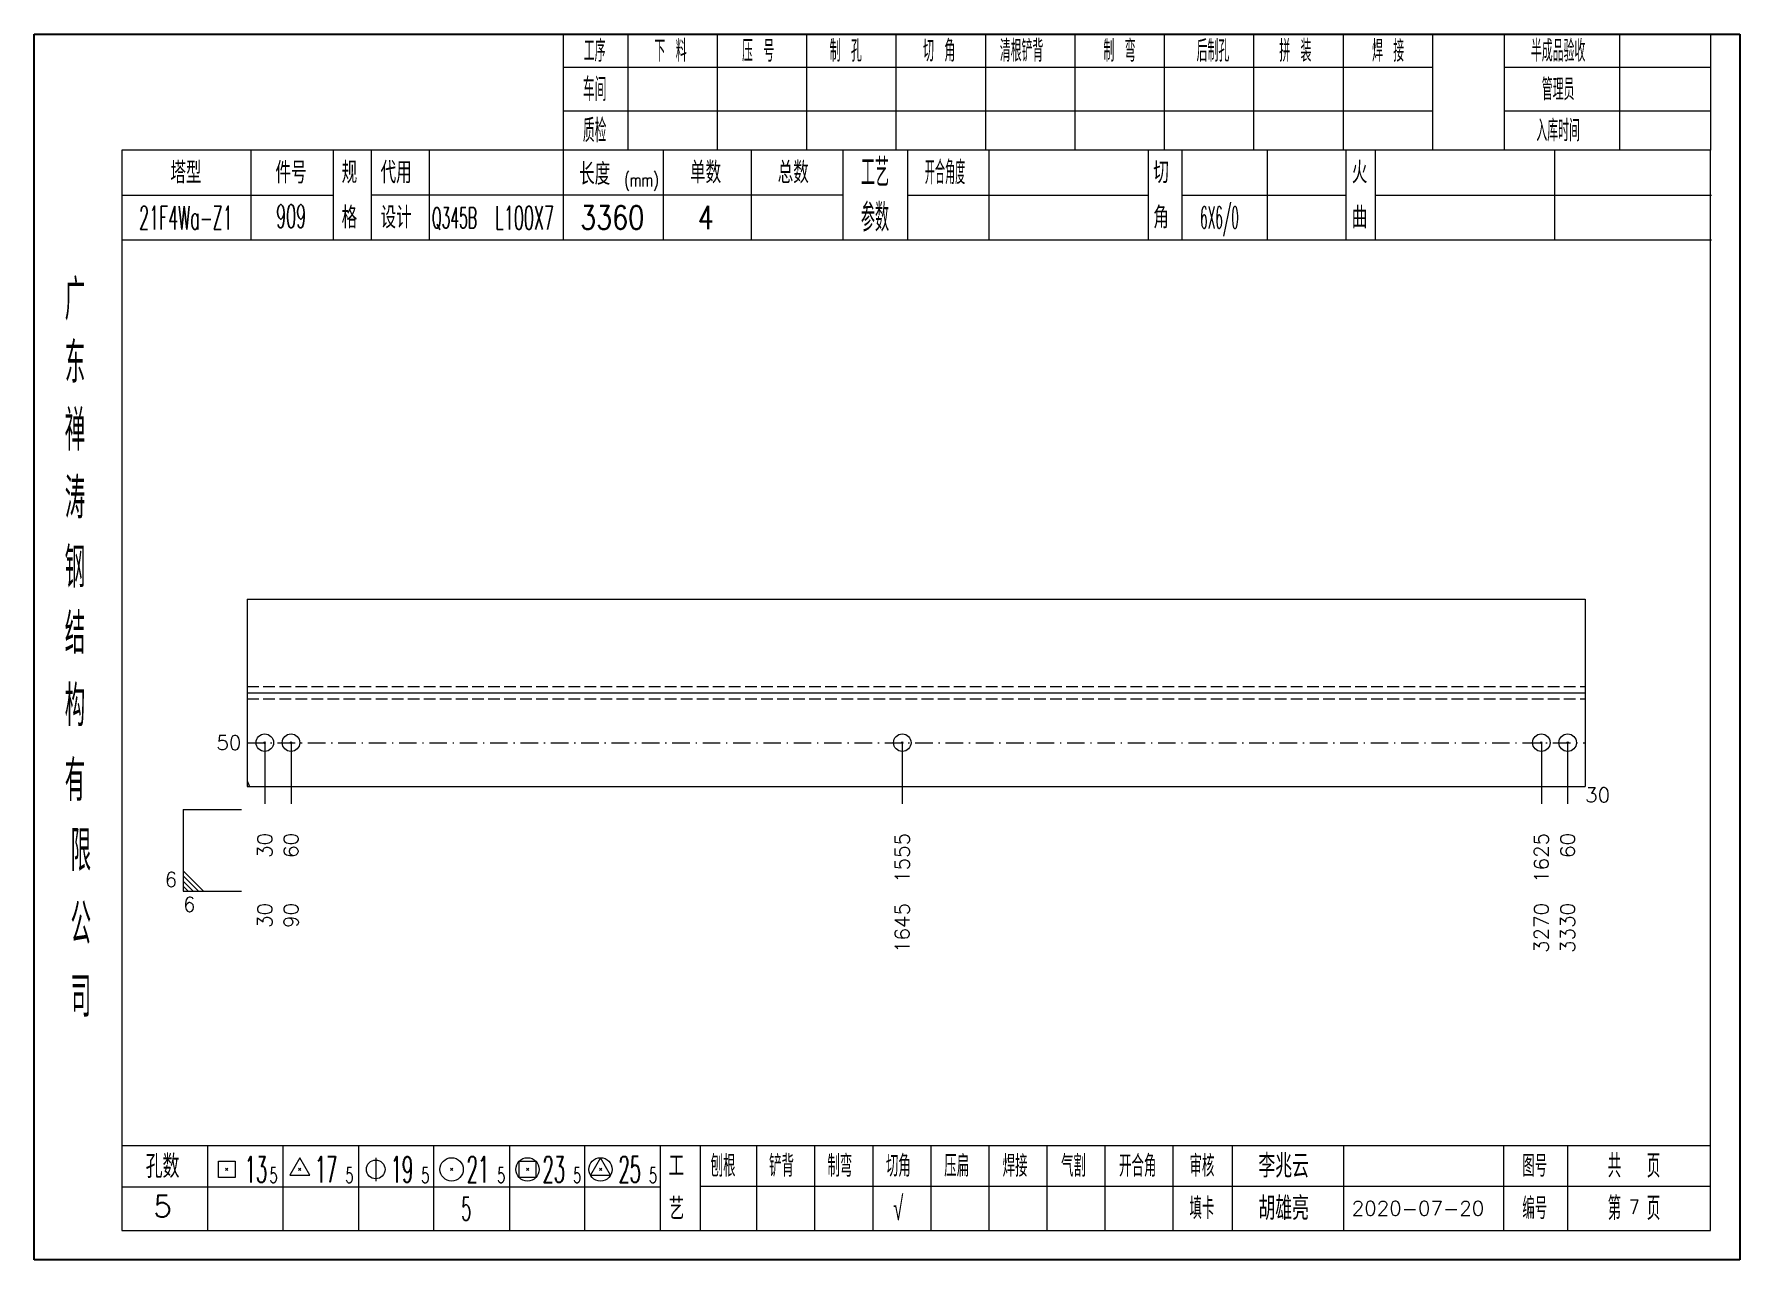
# Model space of a CAD drawing. Extents: x 1310 to 15542, y -76 to 8381.
# Drawn here: x 3389.2 to 3681.3, y -76.1 to 133.9 of the extents above; entities that cross this region are included whole.
import ezdxf
from ezdxf.enums import TextEntityAlignment as Align

# ---------------------------------------------------------------- set-up
doc = ezdxf.new("R2010")
doc.units = 0
doc.header["$MEASUREMENT"] = 0
doc.linetypes.add('一点画线', pattern=[5.2, 3, -1, 0.2, -1])
doc.linetypes.add('虚线', pattern=[2.75, 2, -0.75])
doc.layers.get('0').update_dxf_attribs({"linetype": 'CONTINUOUS', "lineweight": 25})
for name, color, linetype, lineweight in [('1', 7, 'CONTINUOUS', 25), ('4', 7, 'CONTINUOUS', 25), ('5', 7, 'CONTINUOUS', 25)]:
    doc.layers.add(name, color=color, linetype=linetype, lineweight=lineweight)
doc.styles.get("Standard").update_dxf_attribs({"font": 'simplex.shx', "width": 0.7, "height": 3, "bigfont": 'gbhzfs.shx'})

msp = doc.modelspace()

# ---------------------------------------------------------------- texts
at = {"color": 7, "linetype": 'Continuous', "lineweight": 13}
msp.add_text('50', height=2.5, dxfattribs=at).set_placement((3424.702, 12.484), align=Align.MIDDLE_RIGHT)
msp.add_text('6', height=2.5, dxfattribs=at).set_placement((3413.702, -12.966), align=Align.BOTTOM_RIGHT)
msp.add_text('6', height=2.5, dxfattribs=at).set_placement((3414.702, -13.966), align=Align.TOP_LEFT)
at = {"layer": '1', "color": 7, "linetype": 'Continuous', "lineweight": 13}
msp.add_text('30', height=2.5, dxfattribs=at).set_placement((3654.832, 3.534), align=Align.MIDDLE_LEFT)
at = {"layer": '1', "color": 8, "linetype": 'Continuous', "lineweight": 9}
for s, p in [('30', (3428.702, -2.966)), ('60', (3433.202, -2.966)), ('1555', (3537.88, -2.966)), ('1625', (3647.332, -2.966)), ('60', (3651.832, -2.966))]:
    msp.add_text(s, height=2.5, rotation=90, dxfattribs=at).set_placement(p, align=Align.MIDDLE_RIGHT)
at = {"layer": '1', "color": 7, "linetype": 'Continuous', "lineweight": 13}
for s, p in [('30', (3428.702, -14.966)), ('90', (3433.202, -14.966)), ('1645', (3537.88, -14.966)), ('3270', (3647.332, -14.966)), ('3330', (3651.832, -14.966))]:
    msp.add_text(s, height=2.5, rotation=90, dxfattribs=at).set_placement(p, align=Align.MIDDLE_RIGHT)
at = {"layer": '4', "color": 1, "linetype": 'Continuous', "lineweight": 25}
for s, height, width, p in [('工序', 3.7, 0.7, (3485.202, 130.991)), ('下 料', 3.7, 0.7, (3498.202, 130.991)), ('压 号', 3.7, 0.7, (3513.202, 130.991)), ('制 孔', 3.7, 0.7, (3528.202, 130.991)), ('切 角', 3.7, 0.7, (3544.202, 130.991)), ('清根铲背 ', 3.7, 0.7, (3559.202, 130.991)), (' 制 弯', 3.7, 0.7, (3574.202, 130.991)), (' 后制孔', 3.7, 0.7, (3590.202, 130.991)), ('拼 装', 3.7, 0.7, (3605.202, 130.991)), (' 焊 接', 3.7, 0.7, (3620.202, 130.991)), ('半成品验收', 3.7, 0.7, (3650.202, 130.991)), ('车间', 4, 0.7, (3485.202, 124.391)), ('管理员', 3.7, 0.7, (3650.202, 124.391)), ('质检', 4, 0.7, (3485.202, 117.331)), ('入库时间', 3.7, 0.7, (3650.202, 117.331)), ('工艺', 4.8, 0.7, (3533.202, 110.151)), ('开合角度', 4, 0.6, (3545.202, 110.151)), ('(mm)', 2.24, 0.7, (3493.202, 108.891)), ('参数', 4.8, 0.7, (3533.202, 102.441)), ('21F4Wa-Z1', 4, 0.5, (3415.202, 102.411)), ('909', 4, 0.5, (3433.202, 102.661)), ('Q345B', 3.5, 0.5, (3461.202, 102.391)), ('L100X7', 4, 0.5, (3473.202, 102.391)), ('3360', 4, 0.8, (3488.202, 102.441)), ('4', 4, 0.8, (3504.202, 102.441)), ('6X6/0', 3.8, 0.4, (3592.202, 102.441)), ('广', 6.96, 0.7, (3396.202, 88.361)), ('东', 6.96, 0.7, (3396.202, 77.571)), ('禅', 6.96, 0.7, (3396.202, 65.981)), ('涛', 6.96, 0.7, (3396.202, 54.381)), ('钢', 6.96, 0.7, (3396.202, 42.491)), ('结', 6.96, 0.7, (3396.202, 31.181)), ('构', 6.96, 0.7, (3396.202, 18.801)), ('有', 6.96, 0.7, (3396.202, 5.991)), ('限', 6.96, 0.7, (3397.202, -6.009)), ('公', 6.96, 0.7, (3397.202, -18.549)), ('司', 6.96, 0.7, (3397.202, -31.029)), ('13', 4.47, 0.5, (3427.202, -60.609)), ('17', 4.47, 0.5, (3439.202, -60.609)), ('19', 4.47, 0.5, (3452.202, -60.609)), ('21', 4.47, 0.5, (3465.202, -60.609)), ('23', 4.47, 0.5, (3478.202, -60.609)), ('25', 4.47, 0.5, (3491.202, -60.609)), ('刨根', 3.7, 0.8, (3507.202, -60.009)), ('铲背', 3.7, 0.8, (3517.202, -60.009)), ('制弯', 3.7, 0.8, (3527.202, -60.009)), ('切角', 3.7, 0.8, (3537.202, -60.009)), ('压扁', 3.7, 0.8, (3547.202, -60.009)), ('焊接', 3.7, 0.8, (3557.202, -60.009)), ('气割', 3.7, 0.8, (3567.202, -60.009)), ('开合角', 3.7, 0.8, (3578.202, -60.009)), ('审核', 3.7, 0.8, (3589.202, -60.009)), ('图号', 3.7, 0.8, (3646.202, -60.009)), ('共  页', 4, 0.8, (3663.202, -60.009)), ('5', 2.68, 0.6, (3430.202, -61.609)), ('5', 2.68, 0.6, (3443.202, -61.609)), ('5', 2.68, 0.6, (3456.202, -61.609)), ('5', 2.68, 0.6, (3469.202, -61.609)), ('5', 2.68, 0.6, (3482.202, -61.609)), ('5', 2.68, 0.6, (3495.202, -61.609)), ('5', 4, 0.5, (3463.202, -67.359)), ('√', 4, 0.6, (3537.202, -67.279)), ('填卡', 3.7, 0.8, (3589.202, -67.279)), ('编号', 3.7, 0.8, (3646.202, -67.279)), ('第  页', 4, 0.8, (3663.202, -67.279))]:
    msp.add_text(s, height=height, dxfattribs=dict(at, width=width)).set_placement(p, align=Align.MIDDLE_CENTER)
for s, height, p in [('塔型', 3.7, (3415.202, 110.121)), ('件号', 3.7, (3433.202, 110.121)), ('规', 3.7, (3443.202, 110.151)), ('代用', 3.7, (3451.202, 110.151)), ('长度', 3.7, (3485.202, 109.891)), ('单数', 3.7, (3504.202, 110.151)), ('总数', 3.7, (3519.202, 110.151)), ('切', 3.7, (3582.202, 110.151)), ('火', 3.7, (3616.202, 110.151)), ('格', 3.7, (3443.202, 102.441)), ('设计', 3.7, (3451.202, 102.441)), ('角', 3.7, (3582.202, 102.441)), ('曲', 3.7, (3616.202, 102.441)), ('孔数', 4, (3411.202, -60.089)), ('工', 3.7, (3499.202, -60.009)), ('李兆云', 4, (3603.202, -60.009)), ('5', 3.7, (3411.202, -66.919)), ('艺', 3.7, (3499.202, -67.359)), ('胡雄亮', 4, (3603.202, -67.279)), ('2020-07-20', 2.5, (3626.202, -67.279))]:
    msp.add_text(s, height=height, dxfattribs=at).set_placement(p, align=Align.MIDDLE_CENTER)
at = {"layer": '4', "color": 6, "linetype": 'Continuous', "lineweight": 25, "width": 0.8}
msp.add_text('7', height=2.5, dxfattribs=at).set_placement((3663.227, -67.051), align=Align.MIDDLE_CENTER)

# ---------------------------------------------------------------- blocks, each defined once
blk = doc.blocks.new('孔21.5')
at = {"layer": '5', "color": 7, "linetype": 'Continuous', "lineweight": 13}
for p, q in [((-0.1, -0.1), (0.1, 0.1)), ((0.1, -0.1), (-0.1, 0.1))]:
    blk.add_line(p, q, dxfattribs=at)
blk.add_circle((0, 0), 1, dxfattribs=at)
blk = doc.blocks.new('CTJGK')
at = {"color": 6, "linetype": 'Continuous'}
for p, q in [((0, 209.97), (292.13, 209.97)), ((0, 0), (0, 209.97)), ((292.13, 209.97), (292.13, 0)), ((292.13, 0), (0, 0))]:
    blk.add_line(p, q, dxfattribs=at)

# ---------------------------------------------------------------- linework, layer by layer
at = {"color": 7, "linetype": 'Continuous', "lineweight": 18}
for p, q in [((3425.702, 37.084), (3425.702, 4.984)), ((3425.702, 37.084), (3654.832, 37.084)), ((3654.832, 37.084), (3654.832, 4.984)), ((3425.702, 21.034), (3654.832, 21.034))]:
    msp.add_line(p, q, dxfattribs=at)
at = {"color": 1, "linetype": '虚线', "lineweight": 18}
for p, q in [((3425.702, 22.084), (3654.832, 22.084)), ((3425.702, 19.984), (3654.832, 19.984))]:
    msp.add_line(p, q, dxfattribs=at)
at = {"color": 3, "linetype": '一点画线', "lineweight": 13}
msp.add_line((3425.702, 12.484), (3654.832, 12.484), dxfattribs=at)
at = {"color": 7, "linetype": 'Continuous', "lineweight": 13}
for p, q in [((3428.702, 12.484), (3428.702, 2.034)), ((3433.202, 12.484), (3433.202, 2.034)), ((3537.88, 12.484), (3537.88, 2.034)), ((3647.332, 12.484), (3647.332, 2.034)), ((3651.832, 12.484), (3651.832, 2.034)), ((3425.702, 5.947), (3426.111, 4.984)), ((3414.702, 1.034), (3424.702, 1.034)), ((3414.702, 1.034), (3414.702, -12.966)), ((3418.202, -12.966), (3414.702, -9.466)), ((3417.327, -12.966), (3414.702, -10.341)), ((3416.452, -12.966), (3414.702, -11.216)), ((3415.577, -12.966), (3414.702, -12.091)), ((3414.702, -12.966), (3424.702, -12.966))]:
    msp.add_line(p, q, dxfattribs=at)
at = {"layer": '1', "color": 7, "linetype": 'Continuous', "lineweight": 18}
msp.add_line((3425.702, 4.984), (3654.832, 4.984), dxfattribs=at)
at = {"layer": '4', "color": 1, "linetype": 'Continuous', "lineweight": 18}
for p, q in [((3389.202, 133.861), (3389.202, -76.109)), ((3681.332, 133.861), (3389.202, 133.861)), ((3479.832, 133.861), (3479.832, 114.021)), ((3490.862, 133.861), (3490.862, 114.001)), ((3506.172, 133.861), (3506.172, 114.001)), ((3521.492, 133.861), (3521.492, 114.001)), ((3536.802, 133.861), (3536.802, 114.001)), ((3552.112, 133.861), (3552.112, 114.001)), ((3567.422, 133.861), (3567.422, 114.001)), ((3582.742, 133.861), (3582.742, 114.001)), ((3598.052, 133.861), (3598.052, 114.001)), ((3613.362, 133.861), (3613.362, 114.001)), ((3628.672, 133.861), (3628.672, 114.021)), ((3628.672, 133.861), (3628.672, 114.001)), ((3640.952, 133.861), (3640.952, 114.001)), ((3660.702, 133.861), (3660.702, 114.001)), ((3676.282, 133.861), (3676.282, 114.001)), ((3681.332, 104.061), (3681.332, 133.861)), ((3628.672, 128.131), (3479.832, 128.131)), ((3676.282, 128.131), (3640.952, 128.131)), ((3628.672, 120.651), (3479.832, 120.651)), ((3676.282, 120.651), (3640.952, 120.651)), ((3404.212, 114.001), (3404.212, -71.059)), ((3676.282, 114.001), (3404.212, 114.001)), ((3426.332, 114.011), (3426.332, 98.591)), ((3440.482, 98.591), (3440.482, 114.001)), ((3446.982, 98.591), (3446.982, 114.001)), ((3456.852, 114.001), (3456.852, 98.591)), ((3479.832, 114.021), (3479.832, 98.591)), ((3496.952, 114.001), (3496.952, 98.591)), ((3512.002, 114.001), (3512.002, 98.591)), ((3527.702, 114.001), (3527.702, 98.591)), ((3538.762, 114.001), (3538.762, 98.591)), ((3552.712, 114.001), (3552.712, 98.591)), ((3580.012, 114.001), (3580.012, 98.591)), ((3585.772, 114.001), (3585.772, 98.591)), ((3600.392, 114.001), (3600.392, 98.591)), ((3613.852, 114.001), (3613.852, 98.591)), ((3618.842, 114.001), (3618.842, 98.591)), ((3649.582, 114.001), (3649.582, 98.591)), ((3676.282, -71.059), (3676.282, 114.001)), ((3440.482, 106.241), (3404.212, 106.241)), ((3527.702, 106.291), (3446.982, 106.291)), ((3538.762, 106.291), (3580.012, 106.291)), ((3585.772, 106.291), (3613.852, 106.291)), ((3618.842, 106.291), (3676.462, 106.291)), ((3681.332, -76.109), (3681.332, 104.061)), ((3676.462, 98.591), (3404.212, 98.591)), ((3404.212, -56.529), (3676.282, -56.529)), ((3418.902, -56.529), (3418.902, -71.059)), ((3431.832, -71.059), (3431.832, -56.529)), ((3444.762, -56.529), (3444.762, -71.059)), ((3457.682, -71.059), (3457.682, -56.529)), ((3470.612, -56.529), (3470.612, -71.059)), ((3483.542, -71.059), (3483.542, -56.529)), ((3496.462, -71.059), (3496.462, -56.529)), ((3503.332, -71.059), (3503.332, -56.529)), ((3512.992, -71.059), (3512.992, -56.529)), ((3522.932, -71.059), (3522.932, -56.529)), ((3532.872, -71.059), (3532.872, -56.529)), ((3542.822, -71.059), (3542.822, -56.529)), ((3552.762, -71.059), (3552.762, -56.529)), ((3562.702, -71.059), (3562.702, -56.529)), ((3572.652, -71.059), (3572.652, -56.529)), ((3584.292, -71.059), (3584.292, -56.529)), ((3594.442, -71.059), (3594.442, -56.529)), ((3613.502, -71.059), (3613.502, -56.529)), ((3640.882, -71.059), (3640.882, -56.529)), ((3651.842, -71.059), (3651.842, -56.529)), ((3496.462, -63.659), (3404.212, -63.659)), ((3503.292, -63.499), (3676.282, -63.499)), ((3404.212, -71.059), (3676.282, -71.059)), ((3389.202, -76.109), (3681.332, -76.109))]:
    msp.add_line(p, q, dxfattribs=at)
at = {"layer": '4', "color": 7, "linetype": 'Continuous', "lineweight": 13}
for p, q in [((3420.788, -62.023), (3420.788, -59.195)), ((3420.788, -59.195), (3423.616, -59.195)), ((3422.002, -60.809), (3422.402, -60.409)), ((3422.402, -60.809), (3422.002, -60.409)), ((3423.616, -59.195), (3423.616, -62.023)), ((3434.702, -58.609), (3432.97, -61.609)), ((3434.502, -60.809), (3434.902, -60.409)), ((3434.902, -60.809), (3434.502, -60.409)), ((3436.434, -61.609), (3434.702, -58.609)), ((3447.702, -58.609), (3447.702, -62.609)), ((3460.502, -60.809), (3460.902, -60.409)), ((3460.902, -60.809), (3460.502, -60.409)), ((3472.288, -62.023), (3472.288, -59.195)), ((3472.288, -59.195), (3475.116, -59.195)), ((3473.502, -60.809), (3473.902, -60.409)), ((3473.902, -60.809), (3473.502, -60.409)), ((3475.116, -59.195), (3475.116, -62.023)), ((3486.202, -58.609), (3484.47, -61.609)), ((3486.002, -60.809), (3486.402, -60.409)), ((3486.402, -60.809), (3486.002, -60.409)), ((3487.934, -61.609), (3486.202, -58.609)), ((3423.616, -62.023), (3420.788, -62.023)), ((3432.97, -61.609), (3436.434, -61.609)), ((3475.116, -62.023), (3472.288, -62.023)), ((3484.47, -61.609), (3487.934, -61.609))]:
    msp.add_line(p, q, dxfattribs=at)
for centre, radius in [((3447.702, -60.609), 1.6), ((3460.702, -60.609), 2), ((3473.702, -60.609), 2), ((3486.202, -60.609), 2)]:
    msp.add_circle(centre, radius, dxfattribs=at)

# ---------------------------------------------------------------- block references
at = {"color": 0, "linetype": 'Continuous'}
msp.add_blockref('CTJGK', (3389.202, -76.109), dxfattribs=at)
at = {"layer": '1', "color": 8, "linetype": 'Continuous', "lineweight": 9, "xscale": 1.5, "yscale": 1.5, "zscale": 1.5}
for p in [(3428.702, 12.484), (3433.202, 12.484), (3537.88, 12.484), (3647.332, 12.484), (3651.832, 12.484)]:
    msp.add_blockref('孔21.5', p, dxfattribs=at)

msp.set_redraw_order([(e.dxf.handle, doc.entitydb.next_handle()) for e in msp.query("TEXT MTEXT ATTDEF DIMENSION ARC_DIMENSION")])  # texts and dimensions are drawn at this point

doc.saveas('drawing.dxf')
